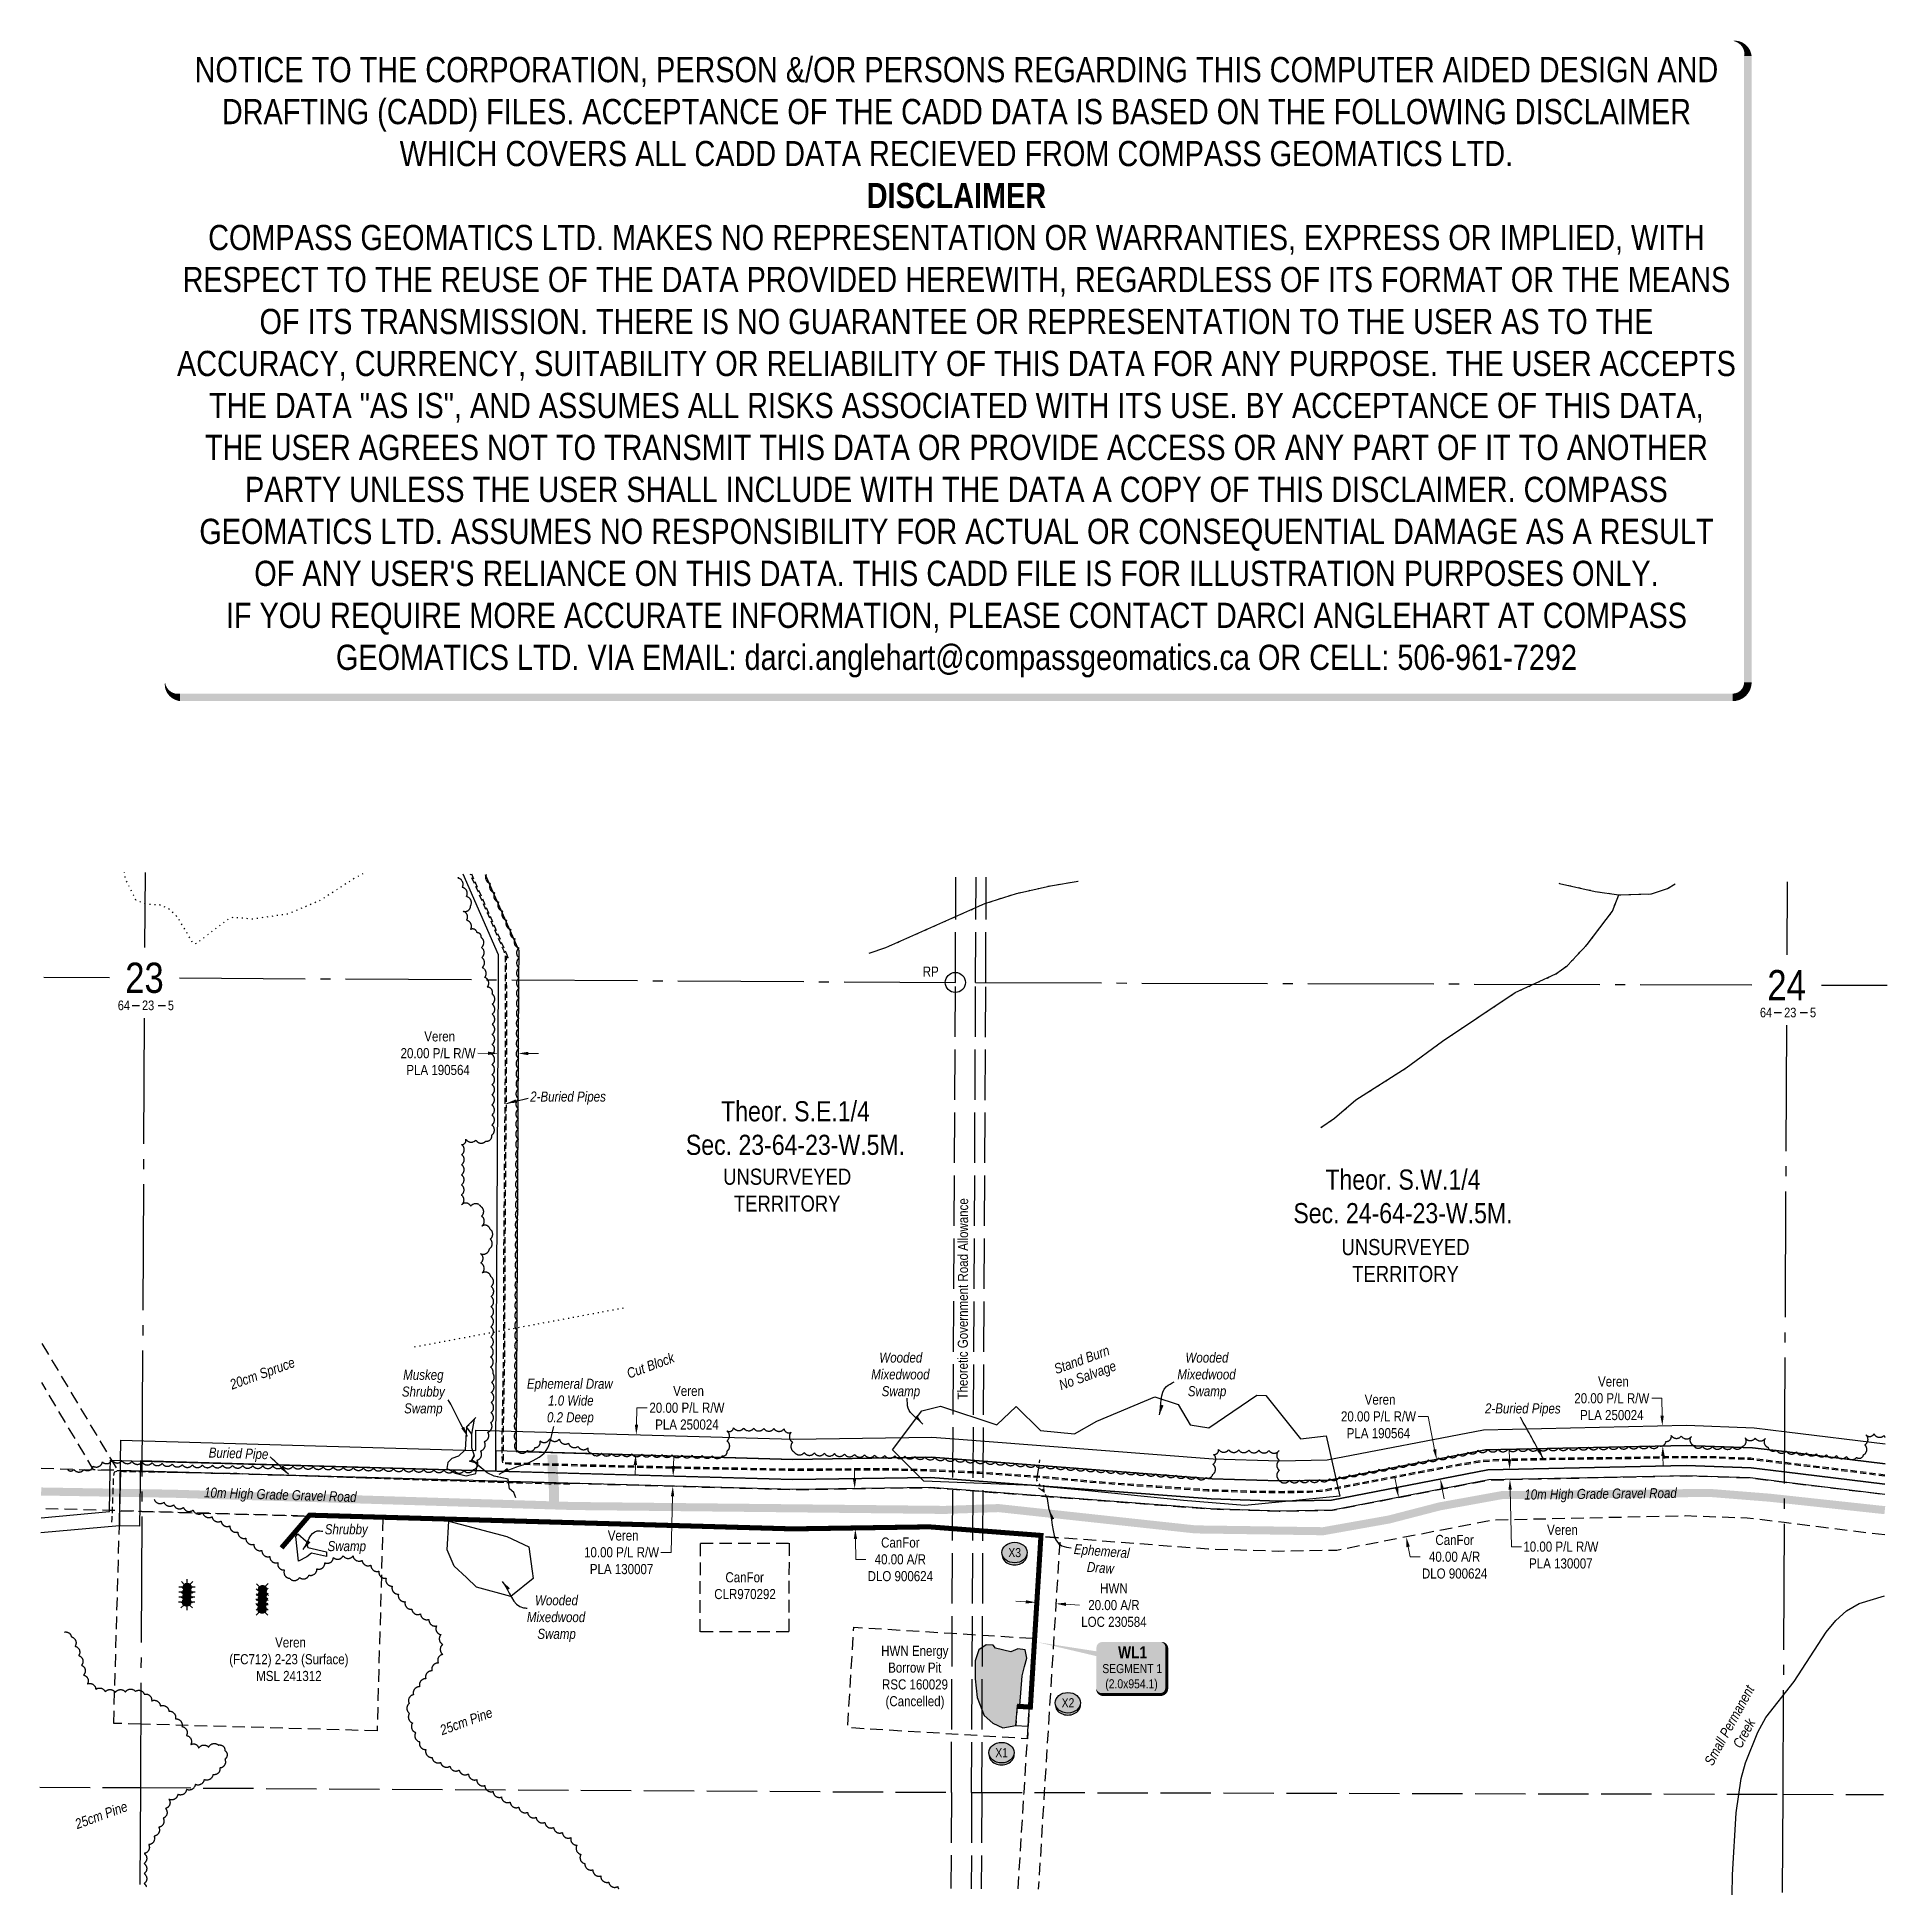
# Model space of a CAD drawing. Extents: x 476182 to 478020, y 6044133 to 6045978.
import ezdxf
from ezdxf.enums import TextEntityAlignment as Align

# ---------------------------------------------------------------- set-up
doc = ezdxf.new("R2010")
doc.units = 0
doc.header["$LTSCALE"] = 5
doc.header["$PDSIZE"] = 0.5
for name, pattern in [('0', [1, 1, 0]), ('foc-ACCESSROAD', [3.75, 2.5, -1.25]), ('foc-QUARTERLINE', [33, 25, -3, 2, -3]), ('foc-TOPO', [1, 0.2, -0.8]), ('foc-TOPO-ephemeral', [6.25, 3.125, -0.625, 0.625, -0.625, 0.625, -0.625]), ('foc-UNSURVEYED', [12.5, 10, -2.5]), ('foc-WHEELTRACKS', [2, 0.4, -1.6]), ('HIDDEN2', [4.7625, 3.175, -1.5875]), ('UG_PIPE', [1.875, 1.25, -0.625])]:
    doc.linetypes.add(name, pattern=pattern)
doc.layers.get('Defpoints').update_dxf_attribs({"color": 9})
for name, color, linetype in [('10', 1, 'Continuous'), ('35', 37, 'Continuous'), ('9', 3, 'Continuous'), ('AS-PIPE-UG', 44, 'UG_PIPE'), ('AS-PIPE-UG-T', 44, 'Continuous'), ('AS-ROADS', 254, 'Continuous'), ('C-AR', 13, 'foc-ACCESSROAD'), ('C-RW', 13, 'Continuous'), ('C-SYMBOL', 7, 'Continuous'), ('C-WS', 13, 'foc-ACCESSROAD'), ('C-WS-S', 8, 'Continuous'), ('CG-NOTES', 7, 'Continuous'), ('F-AR', 190, 'foc-ACCESSROAD'), ('F-WS', 190, 'foc-ACCESSROAD'), ('L-MON', 1, 'Continuous'), ('L-QSEC', 8, 'foc-QUARTERLINE'), ('L-ROAD-T', 7, 'Continuous'), ('L-SECLBL', 7, 'Continuous'), ('L-UNS-T', 3, 'Continuous'), ('L-USEC', 7, 'foc-UNSURVEYED'), ('P-CROSSINGS', 250, 'Continuous'), ('P-PROPOSED', 10, 'Continuous'), ('T-BUSH', 110, '0'), ('T-BUSH-T', 110, 'Continuous'), ('T-CREEK', 160, 'Continuous'), ('T-DRAW', 143, 'foc-TOPO-ephemeral'), ('T-EXISTING RTF', 220, 'HIDDEN2'), ('T-GENERAL', 48, 'foc-TOPO'), ('T-VEGETATION-CHANGE', 104, 'foc-TOPO'), ('T-WATER', 160, 'Continuous'), ('T-WATER-H', 133, 'Continuous'), ('T-WATER-P3', 160, 'foc-WHEELTRACKS'), ('T-WATER-T', 170, 'Continuous'), ('WETLAND', 143, 'Continuous'), ('WETLAND-T', 146, 'Continuous')]:
    doc.layers.add(name, color=color, linetype=linetype)
for name, color, linetype, lineweight in [('C-RW-T', 13, 'Continuous', 9), ('C-WS-T', 13, 'Continuous', 9), ('F-AR-T', 190, 'Continuous', 9), ('F-WS-T', 190, 'Continuous', 9), ('T-TEXT', 48, 'Continuous', 18)]:
    doc.layers.add(name, color=color, linetype=linetype, lineweight=lineweight)
doc.layers.add('DISCLAIMER', color=7, linetype='Continuous', plot=False)
doc.styles.add('175L', font='ARIALN.TTF', dxfattribs={"height": 20})
doc.styles.add('80', font='ARIALN.TTF', dxfattribs={"height": 10})
doc.styles.add('80CG', font='ARIALN.TTF', dxfattribs={"height": 10})
doc.styles.add('80L', font='ARIALN.TTF', dxfattribs={"height": 10})
doc.styles.add('80LS', font='ARIALNI.TTF', dxfattribs={"height": 10})
doc.styles.add('BOLD', font='ARIALNB.TTF')
doc.styles.add('Crossing', font='ARIALN.TTF', dxfattribs={"height": 10})
doc.styles.add('foc-LtypeFont', font='ARIALN.TTF', dxfattribs={"height": 7.35})
doc.styles.add('SIMPLEX', font='ARIALN.TTF')
doc.linetypes.add('foc-TOPO-flowdirection', pattern='A,20,[">",foc-LtypeFont,S=0.3,R=0,X=0,Y=-0.945],-1e-05', length=20.00001)
doc.linetypes.add('foc-TOPO-flowdirection-NOLINE', pattern='A,0,[">",foc-LtypeFont,S=0.3,R=0,X=0,Y=-0.945],-20,[">",foc-LtypeFont,S=0.3,R=0,X=0,Y=-0.945],0', length=20)
doc.dimstyles.new('Compass 5 000', dxfattribs={"dimscale": 5, "dimtxt": 9, "dimasz": 2, "dimexe": 0.2, "dimexo": 0.0625, "dimgap": 0.5, "dimtad": 0, "dimtih": 1, "dimtoh": 1, "dimzin": 0, "dimdsep": 46, "dimtxsty": '80CG', "dimcen": 0.1, "dimse1": 1, "dimse2": 1, "dimclrd": 256, "dimclrt": 256, "dimaunit": 1, "dimadec": 4, "dimazin": 0, "dimtfac": 0.06, "dimtofl": 0, "dimtmove": 0, "dimatfit": 1, "dimfxl": 0.2, "dimtolj": 1, "dimtzin": 0, "dimlwd": -1, "dimarcsym": 0})

msp = doc.modelspace()

# ---------------------------------------------------------------- texts
at = {"layer": 'AS-PIPE-UG-T', "char_height": 10, "attachment_point": 1, "style": '80LS'}
for insert in [(476671.286, 6044930.982), (477619.375, 6044621.403)]:
    msp.add_mtext_dynamic_manual_height_columns('2-Buried Pipes', width=94.27692, gutter_width=50, heights=[0], dxfattribs=dict(at, insert=insert))
at = {"layer": 'AS-PIPE-UG-T', "insert": (476351.906, 6044577.648), "char_height": 9.9947, "attachment_point": 1, "rotation": 358.368312, "style": '80L'}
msp.add_mtext_dynamic_manual_height_columns('\\pi0.29882;{\\fArial Narrow|b0|i1|c0|p34;Buried Pipe}', width=59.00459, gutter_width=49.947, heights=[0], dxfattribs=at)
at = {"layer": 'C-SYMBOL', "color": 3, "char_height": 19.98958, "width": 215.87192, "attachment_point": 2, "style": '175L'}
for s, insert in [('Theor. S.E.1/4 \\PSec. 23-64-23-W.5M.', (476934.705, 6044921.392)), ('Theor. S.W.1/4 \\PSec. 24-64-23-W.5M.', (477537.922, 6044853.566))]:
    msp.add_mtext(s, dxfattribs=dict(at, insert=insert))
at = {"layer": 'C-WS-T', "insert": (476431.661, 6044367.366), "char_height": 10, "width": 119.83588, "attachment_point": 5, "style": '80CG'}
msp.add_mtext('\\A1; Veren\\P(FC712) 2-23 (Surface)\\PMSL 241312', dxfattribs=at)
at = {"layer": 'F-WS-T', "attachment_point": 1, "style": '80L'}
for s, width, insert, char_height in [('\\pi11.431;CanFor\\P\\pi0.34332;CLR970292', 60.66617, (476853.691, 6044453.776), 10), ('\\pi20.816;HWN Energy\\P\\pi27.776;Borrow Pit\\P\\pi21.644;RSC 160029\\P\\pi25.145;(Cancelled)', 107.44223, (476998.959, 6044380.736), 9.99472)]:
    msp.add_mtext_dynamic_manual_height_columns(s, width=width, gutter_width=50, heights=[0], dxfattribs=dict(at, insert=insert, char_height=char_height))
at = {"layer": 'L-ROAD-T', "style": '80L'}
msp.add_text('Theoretic Government Road Allowance', height=9.99479, rotation=89.880962, dxfattribs=at).set_placement((477100.933, 6044725.143), align=Align.MIDDLE_CENTER)
at = {"layer": 'L-UNS-T', "char_height": 15.99166, "attachment_point": 5, "style": '80L'}
for insert in [(476926.467, 6044832.976), (477540.464, 6044763.105)]:
    msp.add_mtext_dynamic_manual_height_columns('UNSURVEYED TERRITORY', width=126.41375, gutter_width=47.5, heights=[0], dxfattribs=dict(at, insert=insert))
at = {"layer": 'T-BUSH-T', "char_height": 9.9947, "attachment_point": 1, "rotation": 20, "style": '80L'}
for s, width, insert in [('{\\fArial Narrow|b0|i1|c0|p34;20cm Spruce}', 67.23876, (476371.835, 6044644.361)), ('{\\fArial Narrow|b0|i1|c0|p34;25cm Pine}', 53.88322, (476580.577, 6044301.297)), ('{\\fArial Narrow|b0|i1|c0|p34;25cm Pine}', 53.88322, (476218.181, 6044208.091))]:
    msp.add_mtext_dynamic_manual_height_columns(s, width=width, gutter_width=49.947, heights=[0], dxfattribs=dict(at, insert=insert))
at = {"layer": 'T-GENERAL', "char_height": 9.9947, "attachment_point": 1, "style": '80L'}
for insert, rotation in [((476347.591, 6044538.072), 358.238709), ((477658.335, 6044535.859), 0.609759)]:
    msp.add_mtext_dynamic_manual_height_columns('{\\fArial Narrow|b0|i1|c0|p34;10m High Grade Gravel Road}', width=152.1271, gutter_width=49.947, heights=[0], dxfattribs=dict(at, insert=insert, rotation=rotation))
at = {"layer": 'T-TEXT', "char_height": 9.9947, "attachment_point": 2, "rotation": 20, "style": '80LS'}
for s, insert, width in [('Cut Block', (476789.04, 6044663.705), 49.70553), ('Stand Burn\\PNo Salvage', (477217.255, 6044669.556), 59.00487)]:
    msp.add_mtext(s, dxfattribs=dict(at, insert=insert, width=width))
at = {"layer": 'T-TEXT', "insert": (476565.177, 6044654.75), "char_height": 9.98948, "width": 42.06412, "attachment_point": 2, "style": '80LS'}
msp.add_mtext('Muskeg\\P{\\C146;Shrubby Swamp}', dxfattribs=at)
at = {"layer": 'T-WATER-T', "insert": (476667.663, 6044645.902), "char_height": 9.98946, "attachment_point": 1, "style": '80L'}
msp.add_mtext_dynamic_manual_height_columns('\\pi0.34866;{\\fArial Narrow|b0|i1|c0|p34;Ephemeral Draw\\P\\pi21.401;1.0 Wide\\P\\pi20.297;0.2 Deep}', width=85.98251, gutter_width=249.735, heights=[0], dxfattribs=at)
at = {"layer": 'T-WATER-T', "attachment_point": 1, "style": '80LS'}
for s, width, insert, char_height, rotation in [('\\pi0.32609;Ephemeral \\P\\pi14.585;Draw', 55.95057, (477211.33, 6044481.911), 9.99475, 355.611731), ('\\pi0.47876;Small Permanent \\P\\pi29.135;Creek', 88.36193, (477836.367, 6044265.216), 9.98947, 61.493959)]:
    msp.add_mtext_dynamic_manual_height_columns(s, width=width, gutter_width=50, heights=[0], dxfattribs=dict(at, insert=insert, char_height=char_height, rotation=rotation))
at = {"layer": 'WETLAND-T', "char_height": 10, "width": 58.59932, "attachment_point": 1, "style": '80L'}
for insert in [(477009.556, 6044671.875), (477313.566, 6044671.875)]:
    msp.add_mtext('\\pi8.4027;{\\fArial Narrow|b0|i1|c0|p34;Wooded \\P\\pi0.32626;Mixedwood\\P\\pi10.732;Swamp}', dxfattribs=dict(at, insert=insert))
at = {"layer": 'WETLAND-T', "char_height": 9.99989, "attachment_point": 1, "style": '80L'}
for s, insert in [('\\pi-0.95537;{\\fArial Narrow|b0|i1|c0|p34;Shrubby \\P\\pi1.7526;Swamp}', (476468.263, 6044501.402)), ('\\pi-0.5768;{\\fArial Narrow|b0|i1|c0|p34;Wooded \\P\\pi-8.6531;Mixedwood \\P\\pi1.7526;Swamp}', (476676.64, 6044430.939))]:
    msp.add_mtext_dynamic_manual_height_columns(s, width=40.63992, gutter_width=49.947, heights=[0], dxfattribs=dict(at, insert=insert))

# ---------------------------------------------------------------- blocks, each defined once
blk = doc.blocks.new('RP')
at = {"layer": '35', "color": 3}
blk.add_circle((0, 0), 10, dxfattribs=at)
at = {"layer": '35', "color": 3, "style": '80'}
blk.add_attdef('RP_001', (-32.4, 5.8), '', height=10, dxfattribs=at)
blk = doc.blocks.new('L-SECLBL')
at = {"layer": '9', "color": 7}
for p, q in [((-5.1, -27.8), (-12.3, -27.8)), ((20.7, -27.8), (13.5, -27.8))]:
    blk.add_line(p, q, dxfattribs=at)
at = {"layer": '10', "color": 2, "style": 'SIMPLEX'}
blk.add_attdef('SEC', text='', height=30, dxfattribs=at).set_placement((0, 0), align=Align.MIDDLE)
at = {"layer": '10', "color": 5, "style": '80L'}
blk.add_attdef('TWP', text='', height=9.5, dxfattribs=at).set_placement((-14.4, -27.4), align=Align.MIDDLE_RIGHT)
blk.add_attdef('RGE', text='', height=9.5, dxfattribs=at).set_placement((3.6, -27.4), align=Align.MIDDLE_CENTER)
blk.add_attdef('MER', text='', height=9.5, dxfattribs=at).set_placement((23.2, -27.4), align=Align.MIDDLE_LEFT)
blk = doc.blocks.new('*D33')
at = {"layer": 'C-RW-T', "transparency": 16777216}
for p, q in [((477563.1, 6044608.4), (477553.1, 6044608.4)), ((477569.4, 6044575.7), (477563.1, 6044608.4)), ((477577, 6044536.4), (477578.9, 6044526.6))]:
    blk.add_line(p, q, dxfattribs=at)
for points in [[(477571.1, 6044576), (477567.8, 6044575.4), (477571.3, 6044565.9)], [(477578.7, 6044536.7), (477575.4, 6044536.1), (477575.1, 6044546.2)]]:
    blk.add_solid(points, dxfattribs=at)
at = {"layer": 'Defpoints', "color": 0, "transparency": 16777216}
for p in [(477506.6, 6044553.4), (477510.4, 6044533.7), (477575.1, 6044546.2)]:
    blk.add_point(p, dxfattribs=at)
at = {"layer": 'C-RW-T', "transparency": 16777216, "insert": (477513.6, 6044608.4), "char_height": 10, "attachment_point": 5, "style": '80CG'}
blk.add_mtext('\\A1; Veren\\P20.00 P/L R/W\\PPLA 190564', dxfattribs=at)
blk = doc.blocks.new('*D34')
at = {"layer": 'C-RW-T', "transparency": 16777216}
for p, q in [((477643.7, 6044565.8), (477643.5, 6044575.8)), ((477644.3, 6044535.8), (477645.6, 6044479.1)), ((477645.6, 6044479.1), (477655.6, 6044479.1))]:
    blk.add_line(p, q, dxfattribs=at)
for points in [[(477645.3, 6044565.8), (477642, 6044565.7), (477643.9, 6044555.8)], [(477646, 6044535.8), (477642.7, 6044535.8), (477644.1, 6044545.8)]]:
    blk.add_solid(points, dxfattribs=at)
at = {"layer": 'Defpoints', "color": 0, "transparency": 16777216}
for p in [(477658.6, 6044556.1), (477644.1, 6044545.8), (477658.8, 6044546.1)]:
    blk.add_point(p, dxfattribs=at)
at = {"layer": 'C-RW-T', "transparency": 16777216, "insert": (477694.7, 6044479.1), "char_height": 10, "attachment_point": 5, "style": '80CG'}
blk.add_mtext('\\A1; Veren\\P10.00 P/L R/W\\PPLA 130007', dxfattribs=at)
blk = doc.blocks.new('*D35')
at = {"layer": 'C-RW-T', "transparency": 16777216}
for p, q in [((476813.5, 6044559.2), (476813.8, 6044569.2)), ((476812.6, 6044529.2), (476811.1, 6044473.5)), ((476811.1, 6044473.5), (476801.1, 6044473.5))]:
    blk.add_line(p, q, dxfattribs=at)
for points in [[(476811.8, 6044559.2), (476815.2, 6044559.1), (476813.2, 6044549.2)], [(476811, 6044529.2), (476814.3, 6044529.1), (476812.9, 6044539.2)]]:
    blk.add_solid(points, dxfattribs=at)
at = {"layer": 'Defpoints', "color": 0, "transparency": 16777216}
for p in [(476767.2, 6044550.5), (476766.9, 6044540.5), (476812.9, 6044539.2)]:
    blk.add_point(p, dxfattribs=at)
at = {"layer": 'C-RW-T', "transparency": 16777216, "insert": (476762, 6044473.5), "char_height": 10, "attachment_point": 5, "style": '80CG'}
blk.add_mtext('\\A1; Veren\\P10.00 P/L R/W\\PPLA 130007', dxfattribs=at)
blk = doc.blocks.new('*D36')
at = {"layer": 'C-RW-T', "transparency": 16777216}
for p, q in [((476776.8, 6044600.2), (476777.3, 6044617)), ((476777.3, 6044617), (476787.3, 6044617)), ((476775.7, 6044560.2), (476775.4, 6044550.2))]:
    blk.add_line(p, q, dxfattribs=at)
for points in [[(476775.2, 6044600.3), (476778.5, 6044600.2), (476776.6, 6044590.2)], [(476774, 6044560.3), (476777.4, 6044560.2), (476776, 6044570.2)]]:
    blk.add_solid(points, dxfattribs=at)
at = {"layer": 'Defpoints', "color": 0, "transparency": 16777216}
for p in [(476776.6, 6044590.2), (476777.1, 6044590.2), (476776.6, 6044570.2)]:
    blk.add_point(p, dxfattribs=at)
at = {"layer": 'C-RW-T', "transparency": 16777216, "insert": (476826.9, 6044617), "char_height": 10, "attachment_point": 5, "style": '80CG'}
blk.add_mtext('\\A1; Veren\\P20.00 P/L R/W\\PPLA 250024', dxfattribs=at)
blk = doc.blocks.new('*D37')
at = {"layer": 'C-RW-T', "transparency": 16777216}
for p, q in [((476629.4, 6044968.9), (476619.4, 6044969)), ((476669.4, 6044968.7), (476679.4, 6044968.7))]:
    blk.add_line(p, q, dxfattribs=at)
for points in [[(476629.4, 6044970.6), (476629.4, 6044967.3), (476639.4, 6044968.9)], [(476669.4, 6044970.4), (476669.3, 6044967.1), (476659.4, 6044968.8)]]:
    blk.add_solid(points, dxfattribs=at)
at = {"layer": 'Defpoints', "color": 0, "transparency": 16777216}
for p in [(476639.4, 6044968.9), (476639.4, 6044968.8), (476659.4, 6044968.7)]:
    blk.add_point(p, dxfattribs=at)
at = {"layer": 'C-RW-T', "transparency": 16777216, "insert": (476579.8, 6044969), "char_height": 10, "attachment_point": 5, "style": '80CG'}
blk.add_mtext('\\A1; Veren\\P20.00 P/L R/W\\PPLA 190564', dxfattribs=at)
blk = doc.blocks.new('*D38')
at = {"layer": 'Defpoints', "color": 0, "transparency": 16777216}
for p in [(477173.3, 6044423.4), (477193.3, 6044422.5), (477193.3, 6044422.1)]:
    blk.add_point(p, dxfattribs=at)
at = {"layer": 'F-AR-T', "transparency": 16777216}
for p, q in [((477163.4, 6044424.4), (477153.4, 6044425)), ((477203.3, 6044421.9), (477216.6, 6044421.1))]:
    blk.add_line(p, q, dxfattribs=at)
for points in [[(477163.5, 6044426), (477163.3, 6044422.7), (477173.4, 6044423.8)], [(477203.4, 6044423.6), (477203.2, 6044420.3), (477193.3, 6044422.5)]]:
    blk.add_solid(points, dxfattribs=at)
at = {"layer": 'F-AR-T', "transparency": 16777216, "insert": (477250.9, 6044421.1), "char_height": 10, "attachment_point": 5, "style": '80CG'}
blk.add_mtext('\\A1;HWN\\P20.00 A/R\\PLOC 230584', dxfattribs=at)
blk = doc.blocks.new('*D39')
at = {"layer": 'Defpoints', "color": 0, "transparency": 16777216}
for p in [(477533.7, 6044528.1), (477541.2, 6044488.8), (477541.3, 6044488.8)]:
    blk.add_point(p, dxfattribs=at)
at = {"layer": 'F-AR-T', "transparency": 16777216}
for p, q in [((477531.7, 6044537.9), (477529.8, 6044547.7)), ((477543.1, 6044479), (477545, 6044469.1)), ((477545, 6044469.1), (477555, 6044469.1))]:
    blk.add_line(p, q, dxfattribs=at)
for points in [[(477533.3, 6044538.2), (477530.1, 6044537.5), (477533.6, 6044528)], [(477544.7, 6044479.3), (477541.4, 6044478.6), (477541.2, 6044488.8)]]:
    blk.add_solid(points, dxfattribs=at)
at = {"layer": 'F-AR-T', "transparency": 16777216, "insert": (477589.2, 6044469.1), "char_height": 10, "attachment_point": 5, "style": '80CG'}
blk.add_mtext('\\A1;CanFor\\P40.00 A/R\\PDLO 900624', dxfattribs=at)
blk = doc.blocks.new('GAS')
h = blk.add_hatch(color=255)
h.dxf.hatch_style = 1
edge = h.paths.add_edge_path()
edge.add_arc((0, 0), 0.9, 0, 360)
for p, q in [((-0.81, 0), (-1.62, 0)), ((-0.57, 0.57), (-1.14, 1.14)), ((0, 0.81), (0, 1.62)), ((0.57, 0.57), (1.14, 1.14)), ((1.62, 0), (0.81, 0)), ((-0.57, -0.57), (-1.14, -1.14)), ((0, -0.81), (0, -1.62)), ((1.14, -1.14), (0.57, -0.57))]:
    blk.add_line(p, q)
blk.add_circle((0, 0), 0.8)
blk = doc.blocks.new('WC')
at = {"layer": 'L-MON'}
h = blk.add_hatch(color=255, dxfattribs=at)
h.dxf.hatch_style = 1
edge = h.paths.add_edge_path()
edge.add_arc((0, 0), 0.9, 0, 360)
at = {"layer": 'L-MON', "color": 240, "flags": 128}
for points in [[(-0.62, 0.5), (-1.23, 1.12)], [(0.52, 0.61), (1.13, 1.21)], [(-1.18, -1.18), (-0.56, -0.57)], [(1.16, -1.18), (0.56, -0.57)]]:
    blk.add_lwpolyline(points, dxfattribs=at)
at = {"layer": 'L-MON', "color": 240}
for radius in [0.8, 0.373]:
    blk.add_circle((0, 0), radius, dxfattribs=at)
blk = doc.blocks.new('*D40')
at = {"layer": 'Defpoints', "color": 0, "transparency": 16777216}
for p in [(476988.3, 6044536.6), (476988.9, 6044496.6), (476994.1, 6044496.7)]:
    blk.add_point(p, dxfattribs=at)
at = {"layer": 'F-AR-T', "transparency": 16777216}
for p, q in [((476993.3, 6044546.7), (476993.2, 6044556.7)), ((476994.2, 6044486.7), (476994.5, 6044466.5)), ((476994.5, 6044466.5), (477004.5, 6044466.5))]:
    blk.add_line(p, q, dxfattribs=at)
for points in [[(476995, 6044546.7), (476991.7, 6044546.7), (476993.5, 6044536.7)], [(476995.9, 6044486.7), (476992.6, 6044486.7), (476994.1, 6044496.7)]]:
    blk.add_solid(points, dxfattribs=at)
at = {"layer": 'F-AR-T', "transparency": 16777216, "insert": (477038.8, 6044466.5), "char_height": 10, "attachment_point": 5, "style": '80CG'}
blk.add_mtext('\\A1;CanFor\\P40.00 A/R\\PDLO 900624', dxfattribs=at)
blk = doc.blocks.new('*D41')
at = {"layer": 'C-RW-T', "transparency": 16777216}
for p, q in [((477794.9, 6044626.4), (477784.9, 6044626.4)), ((477795.2, 6044609.1), (477794.9, 6044626.4)), ((477796.1, 6044569.1), (477796.3, 6044559.1))]:
    blk.add_line(p, q, dxfattribs=at)
for points in [[(477796.9, 6044609.1), (477793.6, 6044609.1), (477795.5, 6044599.1)], [(477797.8, 6044569.1), (477794.4, 6044569.1), (477795.9, 6044579.1)]]:
    blk.add_solid(points, dxfattribs=at)
at = {"layer": 'Defpoints', "color": 0, "transparency": 16777216}
for p in [(477777.4, 6044598.7), (477795.5, 6044599.1), (477777.8, 6044578.7)]:
    blk.add_point(p, dxfattribs=at)
at = {"layer": 'C-RW-T', "transparency": 16777216, "insert": (477745.3, 6044626.4), "char_height": 10, "attachment_point": 5, "style": '80CG'}
blk.add_mtext('\\A1; Veren\\P20.00 P/L R/W\\PPLA 250024', dxfattribs=at)
blk = doc.blocks.new('xing2')
h = blk.add_hatch(color=50)
h.dxf.hatch_style = 1
edge = h.paths.add_edge_path()
edge.add_ellipse((0, 0), major_axis=(-12.5, 0), ratio=0.816297, start_angle=0, end_angle=360)
h = blk.add_hatch(color=250)
h.dxf.hatch_style = 1
edge = h.paths.add_edge_path()
edge.add_ellipse((0, -2), major_axis=(-12.5, 0), ratio=0.816297, start_angle=0, end_angle=180)
edge.add_line((12.5, -2), (12.5, 0))
edge.add_ellipse((0, 0), major_axis=(-12.5, 0), ratio=0.816297, start_angle=0, end_angle=180, ccw=False)
edge.add_line((-12.5, 0), (-12.5, -2))
at = {"color": 250}
blk.add_ellipse((0, 0), major_axis=(-12.5, 0), ratio=0.816297, dxfattribs=at)
blk.add_ellipse((0, -2), major_axis=(-12.5, 0), ratio=0.816297, start_param=0, end_param=3.141593, dxfattribs=at)
at = {"color": 250, "style": 'Crossing'}
blk.add_attdef('CROSSING', text='', height=9, dxfattribs=at).set_placement((0.1, 0), align=Align.MIDDLE_CENTER)
at = {"color": 250, "style": 'Crossing', "flags": 1}
for tag, p in [('OWNER', (0.1, -12.5)), ('DESCRIPTION', (0.1, -25.8)), ('LOCATION', (0.1, -39.3)), ('DWG_REF', (0.1, -52.8))]:
    blk.add_attdef(tag, text='', height=9, dxfattribs=at).set_placement(p, align=Align.MIDDLE_CENTER)
blk = doc.blocks.new('*U43')
h = blk.add_hatch(color=254)
edge = h.paths.add_edge_path()
edge.add_line((-29, -33.7), (29, -33.7))
edge.add_arc((29, -27.7), 6, 270, 360)
edge.add_line((35, -27.7), (35, 12.5))
edge.add_arc((29, 12.5), 6, 0, 90)
edge.add_line((29, 18.5), (-29, 18.5))
edge.add_arc((-29, 12.5), 6, 90, 180)
edge.add_line((-35, 12.5), (-35, -27.7))
edge.add_arc((-29, -27.7), 6, 180, 270)
at = {"color": 1, "true_color": 0xff1414, "flags": 128}
blk.add_lwpolyline([(-94.3, 18.4, 0, 7.5, 0), (0, 0, 0, 0, 0)], format="xyseb", dxfattribs=at)
blk.add_lwpolyline([(-29, -33.7, 3, 3, 0), (29, -33.7, 3, 3, 0.414214), (35, -27.7, 3, 3, 0), (35, 12.5, 3, 0, 0.414214), (29, 18.5, 0, 0, 0), (-29, 18.5, 0, 0, 0.414214), (-35, 12.5, 0, 0, 0), (-35, -27.7, 0, 3, 0.414214)], format="xyseb", close=True, dxfattribs=at)
at = {"color": 1, "true_color": 0xff1414}
for tag, p, height, style in [('TEMP_AREA_W1_001', (-9.2, 2.2), 12, 'BOLD'), ('ENTER_TEXT_001', (-30.7, -12.5), 9, '80')]:
    blk.add_attdef(tag, p, '', height=height, dxfattribs=dict(at, style=style))
blk = doc.blocks.new('Disclaimer_Legal')
at = {"layer": 'DISCLAIMER', "color": 254, "flags": 128}
blk.add_lwpolyline([(-3612.9, -1104.6, 37.5, 37.5, 0), (4096.1, -1104.6, 37.5, 37.5, 0.414214), (4171.1, -1029.6, 37.5, 37.5, 0), (4171.1, 2078.7, 37.5, 0, 0.414214), (4096.1, 2153.7, 0, 0, 0), (-3612.9, 2153.7, 0, 0, 0.414214), (-3687.9, 2078.7, 0, 0, 0), (-3687.9, -1029.6, 0, 37.5, 0.414214)], format="xyseb", close=True, dxfattribs=at)
at = {"layer": 'DISCLAIMER', "color": 254, "insert": (241.6, 533.9), "char_height": 125, "width": 7717.568, "attachment_point": 5, "style": '80'}
blk.add_mtext('NOTICE TO THE CORPORATION, PERSON &/OR PERSONS REGARDING THIS COMPUTER AIDED DESIGN AND DRAFTING (CADD) FILES. ACCEPTANCE OF THE CADD DATA IS BASED ON THE FOLLOWING DISCLAIMER WHICH COVERS ALL CADD DATA RECIEVED FROM COMPASS GEOMATICS LTD.\\P{\\fArial Narrow|b1|i0|c0|p34;DISCLAIMER}\\PCOMPASS GEOMATICS LTD. MAKES NO REPRESENTATION OR WARRANTIES, EXPRESS OR IMPLIED, WITH RESPECT TO THE REUSE OF THE DATA PROVIDED HEREWITH, REGARDLESS OF ITS FORMAT OR THE MEANS OF ITS TRANSMISSION. THERE IS NO GUARANTEE OR REPRESENTATION TO THE USER AS TO THE ACCURACY, CURRENCY, SUITABILITY OR RELIABILITY OF THIS DATA FOR ANY PURPOSE. THE USER ACCEPTS THE DATA "AS IS", AND ASSUMES ALL RISKS ASSOCIATED WITH ITS USE. BY ACCEPTANCE OF THIS DATA, THE USER AGREES NOT TO TRANSMIT THIS DATA OR PROVIDE ACCESS OR ANY PART OF IT TO ANOTHER PARTY UNLESS THE USER SHALL INCLUDE WITH THE DATA A COPY OF THIS DISCLAIMER. COMPASS GEOMATICS LTD. ASSUMES NO RESPONSIBILITY FOR ACTUAL OR CONSEQUENTIAL DAMAGE AS A RESULT OF ANY USER\'S RELIANCE ON THIS DATA. THIS CADD FILE IS FOR ILLUSTRATION PURPOSES ONLY.\\PIF YOU REQUIRE MORE ACCURATE INFORMATION, PLEASE CONTACT DARCI ANGLEHART AT COMPASS GEOMATICS LTD. VIA EMAIL: darci.anglehart@compassgeomatics.ca OR CELL: 506-961-7292', dxfattribs=at)

# ---------------------------------------------------------------- dimensions: what is measured, and where the dimension line sits
at = {"layer": 'C-RW-T'}
dim = msp.add_aligned_dim(p1=(476659.354, 6044968.698), p2=(476639.365, 6044968.808), distance=-0.087, text=' Veren\\P20.00 P/L R/W\\PPLA 190564', dimstyle='Compass 5 000', dxfattribs=at)
dim.commit()
dim.dimension.update_dxf_attribs({"geometry": '*D37', "text_midpoint": (476579.826, 6044969.004)})
at = {"layer": 'C-RW-T', "color": 6}
dim = msp.add_linear_dim(base=(477795.453, 6044599.091), p1=(477777.811, 6044578.711), p2=(477777.375, 6044598.696), angle=91.249629, text=' Veren\\P20.00 P/L R/W\\PPLA 250024', dimstyle='Compass 5 000', dxfattribs=at)
dim.commit()
dim.dimension.update_dxf_attribs({"geometry": '*D41', "text_midpoint": (477745.317, 6044626.436), "dimtype": 161})
at = {"layer": 'C-RW-T'}
for base, p1, p2, angle, text, picture, middle in [((476776.563, 6044590.212), (476776.56, 6044570.214), (476777.129, 6044590.196), 88.36936, ' Veren\\P20.00 P/L R/W\\PPLA 250024', '*D36', (476826.864, 6044616.971)), ((477575.135, 6044546.238), (477506.602, 6044553.382), (477510.393, 6044533.742), 280.92431, ' Veren\\P20.00 P/L R/W\\PPLA 190564', '*D33', (477513.602, 6044608.374)), ((476812.933, 6044539.158), (476767.188, 6044550.466), (476766.904, 6044540.466), 268.372661, ' Veren\\P10.00 P/L R/W\\PPLA 130007', '*D35', (476761.981, 6044473.479)), ((477644.115, 6044545.785), (477658.615, 6044556.103), (477658.833, 6044546.106), 271.249668, ' Veren\\P10.00 P/L R/W\\PPLA 130007', '*D34', (477694.656, 6044479.077))]:
    dim = msp.add_linear_dim(base=base, p1=p1, p2=p2, angle=angle, text=text, dimstyle='Compass 5 000', dxfattribs=at)
    dim.commit()
    dim.dimension.update_dxf_attribs({"geometry": picture, "text_midpoint": middle, "dimtype": 161})
at = {"layer": 'F-AR-T', "color": 6}
dim = msp.add_linear_dim(base=(476994.093, 6044496.722), p1=(476988.296, 6044536.619), p2=(476988.896, 6044496.644), angle=270.859814, text='CanFor\\P40.00 A/R\\PDLO 900624', dimstyle='Compass 5 000', dxfattribs=at)
dim.commit()
dim.dimension.update_dxf_attribs({"geometry": '*D40', "text_midpoint": (477038.817, 6044466.5), "dimtype": 161})
at = {"layer": 'F-AR-T'}
dim = msp.add_aligned_dim(p1=(477533.684, 6044528.053), p2=(477541.261, 6044488.797), distance=-0.099, text='CanFor\\P40.00 A/R\\PDLO 900624', dimstyle='Compass 5 000', dxfattribs=at)
dim.commit()
dim.dimension.update_dxf_attribs({"geometry": '*D39', "text_midpoint": (477589.224, 6044469.14)})
dim = msp.add_linear_dim(base=(477193.318, 6044422.531), p1=(477173.343, 6044423.354), p2=(477193.293, 6044422.123), angle=356.469527, text='HWN\\P20.00 A/R\\PLOC 230584', dimstyle='Compass 5 000', dxfattribs=at)
dim.commit()
dim.dimension.update_dxf_attribs({"geometry": '*D38', "text_midpoint": (477250.922, 6044421.092), "dimtype": 161})

# ---------------------------------------------------------------- hatches: boundary and pattern name
at = {"layer": 'T-WATER-H'}
h = msp.add_hatch(color=256, dxfattribs=at)
h.dxf.hatch_style = 1
h.paths.add_polyline_path([(477124.174, 6044381.716), (477116.615, 6044376.644), (477113.066, 6044365.906), (477112.978, 6044347.892), (477115.041, 6044329.33), (477122.219, 6044311.55), (477130.523, 6044303.982), (477140.456, 6044299.363), (477153.651, 6044301.718), (477155.05, 6044321.363), (477157.613, 6044321.501), (477159.809, 6044350.892), (477162.274, 6044360.021), (477164.467, 6044368.346), (477162.624, 6044376.689), (477155.634, 6044377.799), (477148.625, 6044374.875), (477133.306, 6044378.445), (477130.899, 6044381.414)])

# ---------------------------------------------------------------- linework, layer by layer
at = {"layer": 'AS-PIPE-UG', "flags": 128}
for points in [[(478016.58, 6044549.058), (478001.444, 6044551.027), (477951.182, 6044557.283), (477895.954, 6044563.981), (477883.133, 6044565.65), (477843.917, 6044567.178), (477823.458, 6044567.228), (477798.177, 6044567.163), (477760.467, 6044566.383), (477702.555, 6044565.774), (477634.499, 6044564.415), (477616.543, 6044563.4), (477589.81, 6044558.948), (477539.236, 6044549.336), (477460.98, 6044534.353), (477444.67, 6044532.8), (477416.326, 6044532.54), (477386.919, 6044532.898), (477344.072, 6044534.314), (477293.371, 6044537.902), (477234.519, 6044542.297), (477177.289, 6044547.648), (477117.514, 6044551.792), (477065.731, 6044554.296), (477022.365, 6044555.171), (476926.201, 6044554.761), (476869.249, 6044555.88), (476803.627, 6044557.149), (476753.035, 6044558.251), (476693.267, 6044559.861), (476650.015, 6044560.956), (476644.359, 6044561.391), (476643.684, 6044564.64), (476643.696, 6044564.648), (476643.446, 6044569.815), (476643.467, 6044576.451), (476643.662, 6044600.722), (476644.966, 6044674.886), (476645.121, 6044762.88), (476646.836, 6044974.22), (476646.633, 6045065.872), (476645.278, 6045070.371), (476645.286, 6045070.361), (476629.16, 6045107.605), (476611.894, 6045146.653)], [(478016.586, 6044550.267), (478001.595, 6044552.217), (477951.328, 6044558.474), (477896.103, 6044565.171), (477883.234, 6044566.847), (477843.942, 6044568.378), (477823.458, 6044568.428), (477798.163, 6044568.363), (477760.448, 6044567.583), (477702.537, 6044566.973), (477634.454, 6044565.614), (477616.41, 6044564.595), (477589.599, 6044560.129), (477539.012, 6044550.515), (477460.81, 6044535.542), (477444.607, 6044534), (477416.328, 6044533.74), (477386.946, 6044534.098), (477344.134, 6044535.513), (477293.458, 6044539.099), (477234.619, 6044543.493), (477177.386, 6044548.844), (477117.585, 6044552.99), (477065.772, 6044555.495), (477022.375, 6044556.371), (476926.21, 6044555.961), (476869.272, 6044557.08), (476803.652, 6044558.349), (476753.064, 6044559.45), (476693.298, 6044561.061), (476650.076, 6044562.155), (476645.35, 6044562.519), (476644.894, 6044564.714), (476644.646, 6044569.842), (476644.667, 6044576.444), (476644.861, 6044600.707), (476646.166, 6044674.874), (476646.321, 6044762.874), (476648.036, 6044974.216), (476647.834, 6045065.255), (476649.95, 6045062.611), (476630.259, 6045108.086), (476613.21, 6045146.646)], [(476710.694, 6044541.22), (476700.736, 6044541.355), (476689.638, 6044541.328), (476575.792, 6044544.873), (476447.53, 6044549.3), (476379.869, 6044551.633), (476324.729, 6044552.605), (476267.385, 6044553.515), (476261.826, 6044553.913), (476258.018, 6044553.218), (476257.158, 6044547.886), (476256.938, 6044535.067), (476256.52, 6044525.184), (476256.136, 6044516.115), (476255.988, 6044511.945), (476255.958, 6044506.952), (476255.568, 6044503.403)]]:
    msp.add_lwpolyline(points, dxfattribs=at)
at = {"layer": 'AS-ROADS', "flags": 128}
for points, const_width in [([(476693.342, 6044570.518), (476693.746, 6044554.037), (476694.799, 6044536.711), (476694.812, 6044518.66)], 9.995), ([(478016.42, 6044515.371), (477901.992, 6044527.754), (477842.421, 6044532.507), (477636.194, 6044530.312), (477574.321, 6044519.108), (477524.106, 6044506.111), (477458.646, 6044494.459), (477331.747, 6044496.274), (477136.33, 6044517.428), (477082.748, 6044515.628), (476713.652, 6044519.503), (476316.741, 6044531.708), (476185.667, 6044533.91)], 7.996)]:
    msp.add_lwpolyline(points, dxfattribs=dict(at, const_width=const_width))
at = {"layer": 'C-RW'}
for points in [[(478016.542, 6044541.072), (477916.599, 6044553.312), (477883.604, 6044557.353), (477819.072, 6044559.604), (477622.126, 6044555.307), (477466.918, 6044525.351), (477414.902, 6044524.461), (477347.355, 6044526.553), (477121.189, 6044543.832), (477091.04, 6044546.136), (477068.881, 6044547.829), (476932.085, 6044545.776), (476637.097, 6044554.166), (476637.206, 6044574.181), (476639.765, 6045041.875), (476639.901, 6045066.85), (476604.564, 6045146.695)], [(476626.514, 6045146.57), (476659.914, 6045071.098), (476659.753, 6045041.759), (476657.193, 6044573.612), (476932.219, 6044565.783), (477069.494, 6044567.843), (477091.138, 6044566.189), (477121.287, 6044563.885), (477348.427, 6044546.531), (477415.041, 6044544.468), (477464.836, 6044545.32), (477619.997, 6044575.269), (477819.202, 6044579.614), (477885.172, 6044577.313), (477916.694, 6044573.453), (478016.637, 6044561.213)], [(478016.637, 6044561.213), (477916.694, 6044573.453), (477885.172, 6044577.313), (477819.202, 6044579.614), (477619.997, 6044575.269), (477464.836, 6044545.32), (477415.041, 6044544.468), (477348.427, 6044546.531), (477121.287, 6044563.885), (477091.138, 6044566.189), (477069.494, 6044567.843), (476932.219, 6044565.783), (476637.206, 6044574.181), (476637.097, 6044554.166), (476284.445, 6044564.212), (476283.319, 6044499.561), (476263.333, 6044499.909), (476264.81, 6044584.769), (476617.219, 6044574.73), (476617.329, 6044594.745), (476932.354, 6044585.777), (477070.106, 6044587.844), (477092.661, 6044586.12), (477122.81, 6044583.817), (477349.499, 6044566.497), (477415.179, 6044564.463), (477462.755, 6044565.278), (477617.87, 6044595.217), (477819.333, 6044599.611), (477886.738, 6044597.26), (477919.124, 6044593.294), (478016.733, 6044581.34)], [(478016.494, 6044531.003), (477916.551, 6044543.243), (477882.821, 6044547.375), (477819.006, 6044549.6), (477623.19, 6044545.329), (477467.959, 6044515.367), (477414.833, 6044514.458), (477346.82, 6044516.564), (477121.14, 6044533.807), (477090.991, 6044536.11), (477068.574, 6044537.823), (476932.029, 6044535.774), (476285.771, 6044554.135), (476264.299, 6044554.745), (476263.594, 6044514.758), (476263.333, 6044499.909), (476185.457, 6044492.795)], [(476185.534, 6044507.873), (476253.581, 6044514.107), (476254.289, 6044554.283), (476254.48, 6044565.065), (476255.362, 6044565.04), (476285.822, 6044564.173), (476932.085, 6044545.776), (477068.881, 6044547.829), (477091.04, 6044546.136), (477121.189, 6044543.832), (477347.355, 6044526.553), (477414.902, 6044524.461), (477466.918, 6044525.351), (477622.126, 6044555.307), (477819.072, 6044559.604), (477883.604, 6044557.353), (477916.599, 6044553.312), (478016.542, 6044541.072)]]:
    msp.add_lwpolyline(points, dxfattribs=at)
at = {"layer": 'C-WS'}
msp.add_lwpolyline([(476525.094, 6044507.334), (476519.215, 6044296.259), (476284.493, 6044302.928), (476257.757, 6044303.688), (476263.332, 6044499.909), (476263.594, 6044514.765), (476285.568, 6044514.147), (476525.094, 6044507.334)], close=True, dxfattribs=at)
at = {"layer": 'F-AR', "flags": 128}
for points in [[(476186.414, 6044680.719), (476255.362, 6044565.04), (476261.439, 6044554.837), (476254.302, 6044555.036), (476237.789, 6044555.498), (476186.216, 6044641.958)], [(476185.784, 6044556.975), (476237.789, 6044555.497), (476254.302, 6044555.031), (476261.439, 6044554.83), (476264.299, 6044554.745), (476285.771, 6044554.135), (476932.029, 6044535.774), (477068.574, 6044537.823), (477090.991, 6044536.11), (477121.14, 6044533.807), (477346.82, 6044516.564), (477414.833, 6044514.458), (477467.959, 6044515.367), (477623.19, 6044545.329), (477819.006, 6044549.6), (477882.821, 6044547.375), (477916.551, 6044543.243), (478016.494, 6044531.003)], [(478016.303, 6044490.749), (477916.36, 6044502.989), (477879.686, 6044507.481), (477818.736, 6044509.606), (477627.445, 6044505.431), (477472.128, 6044475.453), (477414.554, 6044474.469), (477344.675, 6044476.632), (477197.349, 6044487.875), (477177.416, 6044489.398), (477120.943, 6044493.726), (477090.794, 6044496.03), (477067.347, 6044497.821), (476931.804, 6044495.787), (476285.568, 6044514.147), (476263.594, 6044514.766), (476253.598, 6044515.055), (476185.581, 6044516.988)], [(477155.823, 6044139.377), (477161.729, 6044235.057), (477165.023, 6044288.44), (477171.175, 6044388.198), (477177.415, 6044489.39), (477197.349, 6044487.867), (477181.749, 6044235.009), (477175.843, 6044139.279)]]:
    msp.add_lwpolyline(points, dxfattribs=at)
at = {"layer": 'F-WS'}
msp.add_lwpolyline([(476840.399, 6044482.757), (476928.41, 6044482.556), (476927.979, 6044394.546), (476839.968, 6044394.746), (476840.399, 6044482.757)], close=True, dxfattribs=at)
msp.add_lwpolyline([(476840.399, 6044482.757), (476928.41, 6044482.556), (476927.979, 6044394.546), (476839.968, 6044394.746), (476840.399, 6044482.757)], close=True, dxfattribs=at)
at = {"layer": 'F-WS', "flags": 128}
msp.add_lwpolyline([(477171.175, 6044388.198), (477165.023, 6044288.44), (477119.95, 6044291.219), (477089.799, 6044293.079), (476986.457, 6044299.452), (476992.609, 6044399.21), (477090.29, 6044393.186), (477120.441, 6044391.327), (477171.175, 6044388.198)], close=True, dxfattribs=at)
at = {"layer": 'L-QSEC'}
for p, q in [((476288.794, 6045148.486), (476288.415, 6045073.934)), ((477919.376, 6045139.237), (477919.033, 6045066.81)), ((476188.265, 6045044.517), (476253.652, 6045044.138)), ((476322.932, 6045043.735), (477093.458, 6045039.261)), ((477113.577, 6045039.162), (477884.265, 6045036.913)), ((477953.546, 6045036.71), (478018.891, 6045036.52)), ((476288.059, 6045003.935), (476284.172, 6044239.897)), ((477918.701, 6044996.811), (477915.082, 6044233.343)), ((476284.172, 6044239.897), (476283.683, 6044143.647)), ((477915.082, 6044233.343), (477914.619, 6044135.662))]:
    msp.add_line(p, q, dxfattribs=at)
at = {"layer": 'L-USEC'}
for p, q in [((477093.458, 6045039.261), (477093.971, 6045143.919)), ((477113.577, 6045039.162), (477114.09, 6045143.805)), ((477123.617, 6045039.113), (477124.13, 6045143.748)), ((477089.516, 6044235.225), (477093.458, 6045039.261)), ((477109.636, 6044235.126), (477113.577, 6045039.162)), ((477119.675, 6044235.077), (477123.617, 6045039.113)), ((476184.174, 6044240.478), (476284.172, 6044239.897)), ((476284.172, 6044239.897), (477089.516, 6044235.225)), ((477089.516, 6044235.225), (477089.048, 6044139.704)), ((477109.636, 6044235.126), (477109.167, 6044139.605)), ((477109.636, 6044235.179), (477915.082, 6044233.343)), ((477119.675, 6044235.077), (477119.207, 6044139.556)), ((477915.082, 6044233.343), (478015.082, 6044233.12))]:
    msp.add_line(p, q, dxfattribs=at)
at = {"layer": 'P-PROPOSED', "const_width": 4.997, "flags": 128}
msp.add_lwpolyline([(477154.788, 6044320.674), (477167.962, 6044319.862), (477178.473, 6044490.311), (477067.378, 6044498.821), (476931.811, 6044496.787), (476525.122, 6044508.333), (476452.179, 6044510.414), (476424.318, 6044477.955)], dxfattribs=at)
at = {"layer": 'T-BUSH', "flags": 128}
for points in [[(476211.866, 6044555.888, 0.52056705), (476218.12, 6044555.83, 0.52056705), (476228.115, 6044555.738, 0.52056705), (476237.387, 6044558.996, 0.52056705), (476246.458, 6044563.194, 0.52056705), (476255.984, 6044565.108, 0.52056705), (476265.958, 6044564.453, 0.52056705), (476275.931, 6044563.797, 0.52056705), (476285.904, 6044563.142, 0.52056705), (476295.877, 6044562.487, 0.52056705), (476305.851, 6044561.832, 0.52056705), (476315.824, 6044561.176, 0.52056705), (476325.797, 6044560.521, 0.52056705), (476335.789, 6044560.339, 0.52056705), (476345.783, 6044560.205, 0.52056705), (476355.777, 6044560.071, 0.52056705), (476365.771, 6044559.937, 0.52056705), (476375.765, 6044559.803, 0.52056705), (476385.758, 6044559.669, 0.52056705), (476395.752, 6044559.535, 0.52056705), (476405.746, 6044559.402, 0.52056705), (476415.74, 6044559.268, 0.52056705), (476425.734, 6044559.134, 0.52056705), (476435.728, 6044559, 0.52056705), (476445.721, 6044558.866, 0.52056705), (476455.713, 6044558.606, 0.52056705), (476465.704, 6044558.347, 0.52056705), (476475.696, 6044558.087, 0.52056705), (476485.687, 6044557.827, 0.52056705), (476495.678, 6044557.567, 0.52056705), (476505.67, 6044557.308, 0.52056705), (476515.661, 6044557.046, 0.52056705), (476525.652, 6044556.772, 0.52056705), (476535.643, 6044556.497, 0.52056705), (476545.634, 6044556.223, 0.52056705), (476555.625, 6044555.948, 0.52056705), (476565.616, 6044555.674, 0.52056705), (476575.607, 6044555.399, 0.52056705), (476585.598, 6044555.125, 0.52056705), (476595.589, 6044554.85, 0.52056705), (476605.58, 6044554.576, 0.52056705), (476614.771, 6044555.5, 0.52056705), (476618.361, 6044564.828, 0.52056705), (476621.951, 6044574.156, 0.52056705), (476625.541, 6044583.484, 0.52056705), (476629.13, 6044592.812, 0.52056705), (476632.108, 6044602.259, 0.52056705), (476632.299, 6044612.252, 0.52056705), (476632.489, 6044622.245, 0.52056705), (476632.679, 6044632.238, 0.52056705), (476632.869, 6044642.231, 0.43002723), (476634.339, 6044650.964, 0.31050925), (476631.96, 6044657.453, 0.52056705), (476632.023, 6044667.448, 0.52056705), (476632.087, 6044677.442, 0.52056705), (476632.15, 6044687.437, 0.52056705), (476632.214, 6044697.431, 0.52056705), (476632.278, 6044707.426, 0.52056705), (476632.341, 6044717.42, 0.52056705), (476632.405, 6044727.415, 0.52056705), (476632.469, 6044737.409, 0.52056705), (476632.229, 6044747.178, 0.52056705), (476623.685, 6044750.908, 0.52056705), (476622.181, 6044760.79, 0.52056705), (476622.038, 6044770.008, 0.52056705), (476630.745, 6044774.917, 0.52056705), (476631.528, 6044784.398, 0.52056705), (476631.424, 6044794.392, 0.52056705), (476623.22, 6044797.301, 0.52056705), (476622.953, 6044807.292, 0.52056705), (476622.217, 6044816.823, 0.52056705), (476612.232, 6044817.263, 0.52056705), (476602.919, 6044818.344, 0.52056705), (476602.966, 6044828.339, 0.52056705), (476603.013, 6044838.333, 0.52056705), (476603.059, 6044848.328, 0.52056705), (476603.106, 6044858.323, 0.52056705), (476603.153, 6044868.317, 0.52056705), (476603.199, 6044878.312, 0.52056705), (476607.312, 6044883.792, 0.52056705), (476617.256, 6044882.794, 0.52056705), (476627.201, 6044881.797, 0.52056705), (476633.12, 6044887.792, 0.52056705), (476633.15, 6044897.787, 0.52056705), (476633.18, 6044907.781, 0.52056705), (476633.21, 6044917.776, 0.52056705), (476633.24, 6044927.771, 0.52056705), (476633.27, 6044937.765, 0.52056705), (476633.3, 6044947.76, 0.52056705), (476633.329, 6044957.755, 0.52056705), (476633.359, 6044967.749, 0.52056705), (476633.389, 6044977.744, 0.52056705), (476633.419, 6044987.739, 0.52056705), (476633.449, 6044997.734, 0.52056705), (476633.479, 6045007.728, 0.52056705), (476633.509, 6045017.723, 0.52056705), (476633.539, 6045027.718, 0.52056705), (476628.668, 6045034.677, 0.52056705), (476626.119, 6045044.341, 0.52056705), (476623.569, 6045054.005, 0.52056705), (476623.143, 6045063.979, 0.52056705), (476622.83, 6045073.969, 0.52056705), (476622.517, 6045083.958, 0.52056705), (476618.541, 6045088.534, 0.52056705), (476612.042, 6045091.879, 0.52056705), (476608.019, 6045101.029, 0.52056705), (476604.819, 6045109.913, 0.52056705), (476612.043, 6045115.429, 0.52056705), (476607.932, 6045124.539, 0.52056705), (476603.82, 6045133.649, 0.52056705), (476599.709, 6045142.759, 0.04504721), (476600.182, 6045143.749, 0.04504721)], [(476627.728, 6045146.563, 0.5167086), (476631.823, 6045137.493, 0.52056705), (476635.88, 6045128.359, 0.52056705), (476639.937, 6045119.224, 0.52056705), (476643.994, 6045110.09, 0.52056705), (476648.051, 6045100.956, 0.52056705), (476652.109, 6045091.822, 0.52056705), (476656.166, 6045082.687, 0.52056705), (476660.223, 6045073.553, 0.52056705), (476660.415, 6045063.609, 0.52056705), (476660.363, 6045053.615, 0.52056705), (476660.312, 6045043.62, 0.52056705), (476660.261, 6045033.625, 0.52056705), (476660.21, 6045023.631, 0.52056705), (476660.159, 6045013.636, 0.52056705), (476660.108, 6045003.642, 0.52056705), (476660.057, 6044993.647, 0.52056705), (476660.005, 6044983.652, 0.52056705), (476659.954, 6044973.658, 0.52056705), (476659.903, 6044963.663, 0.52056705), (476659.852, 6044953.669, 0.52056705), (476659.801, 6044943.674, 0.52056705), (476659.75, 6044933.679, 0.52056705), (476659.699, 6044923.685, 0.52056705), (476659.647, 6044913.69, 0.52056705), (476659.596, 6044903.695, 0.52056705), (476659.545, 6044893.701, 0.52056705), (476659.494, 6044883.706, 0.52056705), (476659.443, 6044873.712, 0.52056705), (476659.392, 6044863.717, 0.52056705), (476659.341, 6044853.722, 0.52056705), (476659.29, 6044843.728, 0.52056705), (476659.238, 6044833.733, 0.52056705), (476659.187, 6044823.738, 0.52056705), (476659.136, 6044813.744, 0.52056705), (476659.085, 6044803.749, 0.52056705), (476659.034, 6044793.755, 0.52056705), (476658.983, 6044783.76, 0.52056705), (476658.932, 6044773.765, 0.52056705), (476658.88, 6044763.771, 0.52056705), (476658.829, 6044753.776, 0.52056705), (476658.778, 6044743.781, 0.52056705), (476658.727, 6044733.787, 0.52056705), (476658.676, 6044723.792, 0.52056705), (476658.625, 6044713.798, 0.52056705), (476658.574, 6044703.803, 0.52056705), (476658.522, 6044693.808, 0.52056705), (476658.471, 6044683.814, 0.52056705), (476658.42, 6044673.819, 0.52056705), (476658.369, 6044663.824, 0.52056705), (476658.318, 6044653.83, 0.52056705), (476658.267, 6044643.835, 0.52056705), (476658.216, 6044633.841, 0.52056705), (476658.164, 6044623.846, 0.52056705), (476658.113, 6044613.851, 0.52056705), (476658.062, 6044603.857, 0.52056705), (476658.011, 6044593.862, 0.52056705), (476657.96, 6044583.868, 0.52056705), (476658.389, 6044574.364, 0.52056705), (476668.38, 6044574.633, 0.52056705), (476676.072, 6044577.509, 0.52056705), (476680.93, 6044584.223, 0.52056705), (476690.713, 6044586.271, 0.52056705), (476700.229, 6044585.925, 0.52056705), (476709.314, 6044581.759, 0.52056705), (476718.709, 6044578.718, 0.52056705), (476728.604, 6044577.307, 0.52056705), (476732.125, 6044572.076, 0.52056705), (476742.117, 6044571.854, 0.52056705), (476752.109, 6044571.632, 0.52056705), (476762.102, 6044571.409, 0.52056705), (476772.094, 6044571.187, 0.52056705), (476782.086, 6044570.965, 0.52056705), (476792.078, 6044570.743, 0.52056705), (476802.071, 6044570.52, 0.52056705), (476812.063, 6044570.298, 0.52056705), (476822.055, 6044570.076, 0.52056705), (476832.048, 6044569.854, 0.52056705), (476842.04, 6044569.631, 0.52056705), (476852.032, 6044569.409, 0.52056705), (476862.024, 6044569.187, 0.52056705), (476866.852, 6044574.139, 0.52056705), (476866.647, 6044584.132, 0.52056705), (476866.443, 6044594.124, 0.52056705), (476873.277, 6044597.083, 0.52056705), (476883.269, 6044596.885, 0.52056705), (476893.262, 6044596.687, 0.52056705), (476903.255, 6044596.489, 0.52056705), (476913.248, 6044596.291, 0.52056705), (476923.241, 6044596.093, 0.52056705), (476930.476, 6044592.745, 0.52056705), (476931.996, 6044582.866, 0.52056705), (476933.516, 6044572.988, 0.52056705), (476943.434, 6044572.551, 0.52056705), (476953.422, 6044572.193, 0.52056705), (476963.41, 6044571.835, 0.52056705), (476973.399, 6044571.477, 0.52056705), (476983.387, 6044571.119, 0.52056705), (476993.375, 6044570.761, 0.52056705), (477003.364, 6044570.403, 0.52056705), (477013.352, 6044570.045, 0.52056705), (477023.34, 6044569.687, 0.52056705), (477033.329, 6044569.329, 0.52056705), (477043.317, 6044568.971, 0.52056705), (477053.305, 6044568.613, 0.52056705), (477063.294, 6044568.255, 0.52056705), (477073.268, 6044567.636, 0.52056705), (477083.235, 6044566.901, 0.52056705), (477093.203, 6044566.165, 0.52056705), (477103.171, 6044565.43, 0.52056705), (477113.138, 6044564.694, 0.52056705), (477123.106, 6044563.959, 0.52056705), (477133.074, 6044563.224, 0.52056705), (477143.041, 6044562.488, 0.52056705), (477153.009, 6044561.753, 0.52056705), (477162.977, 6044561.017, 0.52056705), (477172.944, 6044560.282, 0.52056705), (477182.912, 6044559.547, 0.52056705), (477192.88, 6044558.811, 0.52056705), (477202.847, 6044558.076, 0.52056705), (477212.815, 6044557.34, 0.52056705), (477222.783, 6044556.605, 0.52056705), (477232.75, 6044555.87, 0.52056705), (477242.718, 6044555.134, 0.52056705), (477252.686, 6044554.399, 0.52056705), (477262.653, 6044553.663, 0.52056705), (477272.621, 6044552.928, 0.52056705), (477282.589, 6044552.192, 0.52056705), (477292.556, 6044551.457, 0.52056705), (477302.524, 6044550.722, 0.52056705), (477312.492, 6044549.986, 0.52056705), (477322.459, 6044549.251, 0.52056705), (477332.427, 6044548.515, 0.52056705), (477342.395, 6044547.78, 0.52056705), (477348.984, 6044550.802, 0.52056705), (477349.308, 6044560.791, 0.52056705), (477349.632, 6044570.781, 0.52056705), (477354.876, 6044575.587, 0.52056705), (477364.869, 6044575.392, 0.52056705), (477374.862, 6044575.198, 0.52056705), (477384.855, 6044575.003, 0.52056705), (477394.848, 6044574.808, 0.52056705), (477404.841, 6044574.613, 0.52056705), (477414.834, 6044574.418, 0.52056705), (477415.265, 6044564.85, 0.52056705), (477415.262, 6044554.855, 0.52056705), (477415.259, 6044544.86, 0.52056705), (477425.191, 6044545.02, 0.52056705), (477435.183, 6044545.241, 0.52056705), (477445.176, 6044545.462, 0.52056705), (477455.168, 6044545.684, 0.52056705), (477465.084, 6044546.622, 0.52056705), (477474.901, 6044548.501, 0.52056705), (477484.717, 6044550.38, 0.52056705), (477494.534, 6044552.26, 0.52056705), (477504.35, 6044554.139, 0.52056705), (477514.167, 6044556.018, 0.52056705), (477523.983, 6044557.897, 0.52056705), (477533.8, 6044559.776, 0.52056705), (477543.617, 6044561.655, 0.52056705), (477553.433, 6044563.534, 0.52056705), (477563.25, 6044565.413, 0.52056705), (477573.066, 6044567.292, 0.52056705), (477582.883, 6044569.171, 0.52056705), (477592.699, 6044571.05, 0.52056705), (477602.516, 6044572.929, 0.52056705), (477612.332, 6044574.808, 0.52056705), (477622.262, 6044575.618, 0.52056705), (477632.254, 6044575.841, 0.52056705), (477642.247, 6044576.063, 0.52056705), (477652.239, 6044576.286, 0.52056705), (477662.231, 6044576.509, 0.52056705), (477672.224, 6044576.732, 0.52056705), (477682.216, 6044576.955, 0.52056705), (477692.208, 6044577.177, 0.52056705), (477702.2, 6044577.4, 0.52056705), (477712.193, 6044577.623, 0.52056705), (477722.185, 6044577.846, 0.52056705), (477732.177, 6044578.069, 0.52056705), (477742.169, 6044578.291, 0.52056705), (477752.162, 6044578.514, 0.52056705), (477762.154, 6044578.737, 0.52056705), (477772.146, 6044578.96, 0.52056705), (477782.139, 6044579.183, 0.52056705), (477792.131, 6044579.405, 0.52056705), (477798.967, 6044583.662, 0.52056705), (477804.359, 6044589.48, 0.52056705), (477814.34, 6044588.961, 0.52056705), (477824.322, 6044588.443, 0.52056705), (477826.227, 6044579.872, 0.52056705), (477835.247, 6044578.714, 0.52056705), (477845.24, 6044578.564, 0.52056705), (477855.234, 6044578.413, 0.52056705), (477865.227, 6044578.263, 0.52056705), (477874.811, 6044578.615, 0.52056705), (477877.721, 6044587.121, 0.52056705), (477887.712, 6044586.847, 0.52056705), (477897.703, 6044586.573, 0.52056705), (477900.383, 6044577.77, 0.52056705), (477908.646, 6044575.008, 0.52056705), (477918.599, 6044574.094, 0.52056705), (477928.552, 6044573.179, 0.52056705), (477938.504, 6044572.265, 0.52056705), (477948.457, 6044571.351, 0.52056705), (477958.41, 6044570.437, 0.52056705), (477968.363, 6044569.522, 0.52056705), (477978.316, 6044568.608, 0.52056705), (477988.269, 6044567.694, 0.52056705), (477995.356, 6044570.312, 0.52056705), (477996.516, 6044580.24, 0.52056705), (477997.675, 6044590.167, 0.52056705), (478005.664, 6044591.106, 0.52056705), (478015.539, 6044589.563, 0.10923507), (478016.762, 6044587.532, 0.10923507)], [(476297.956, 6044525.966, 0.52056705), (476307.601, 6044523.347, 0.52056705), (476317.247, 6044520.729, 0.52056705), (476326.893, 6044518.111, 0.52056705), (476336.538, 6044515.492, 0.52056705), (476346.184, 6044512.874, 0.52056705), (476355.302, 6044508.809, 0.52056705), (476364.359, 6044504.584, 0.52056705), (476373.036, 6044499.726, 0.52056705), (476380.966, 6044493.643, 0.52056705), (476388.897, 6044487.56, 0.52056705), (476396.828, 6044481.478, 0.52056705), (476404.774, 6044475.415, 0.52056705), (476412.72, 6044469.353, 0.52056705), (476420.665, 6044463.29, 0.52056705), (476427.255, 6044456.038, 0.52056705), (476432.3, 6044447.738, 0.52056705), (476442.267, 6044448.481, 0.52056705), (476451.587, 6044450.884, 0.52056705), (476459.427, 6044457.083, 0.52056705), (476467.385, 6044463.115, 0.52056705), (476475.862, 6044468.41, 0.52056705), (476485.466, 6044470.129, 0.52056705), (476495.363, 6044469.892, 0.52056705), (476504.358, 6044465.534, 0.52056705), (476513.108, 6044460.772, 0.52056705), (476521.106, 6044454.777, 0.52056705), (476528.185, 6044447.845, 0.52056705), (476534.281, 6044439.925, 0.52056705), (476540.417, 6044432.038, 0.52056705), (476547.044, 6044424.556, 0.52056705), (476553.67, 6044417.073, 0.52056705), (476562.413, 6044412.375, 0.52056705), (476570.743, 6044406.99, 0.52056705), (476578.333, 6044400.488, 0.52056705), (476582.68, 6044391.853, 0.52056705), (476584.54, 6044382.11, 0.52056705), (476584.54, 6044372.116, 0.52056705), (476580.032, 6044363.615, 0.52056705), (476573.813, 6044355.791, 0.52056705), (476567.593, 6044347.968, 0.52056705), (476561.481, 6044340.06, 0.52056705), (476555.395, 6044332.132, 0.52056705), (476551.171, 6044323.487, 0.52056705), (476551.481, 6044313.654, 0.52056705), (476554.551, 6044304.142, 0.52056705), (476557.621, 6044294.631, 0.52056705), (476561.467, 6044285.534, 0.52056705), (476567.668, 6044277.695, 0.52056705), (476573.869, 6044269.857, 0.52056705), (476582.284, 6044264.957, 0.52056705), (476591.529, 6044261.16, 0.52056705), (476600.775, 6044257.363, 0.52056705), (476610.02, 6044253.565, 0.52056705), (476618.191, 6044247.827, 0.52056705), (476626.303, 6044241.988, 0.52056705), (476634.414, 6044236.149, 0.52056705), (476642.735, 6044230.631, 0.52056705), (476651.364, 6044225.589, 0.52056705), (476659.993, 6044220.546, 0.52056705), (476668.623, 6044215.503, 0.52056705), (476677.252, 6044210.46, 0.52056705), (476685.881, 6044205.417, 0.52056705), (476694.511, 6044200.375, 0.52056705), (476703.14, 6044195.332, 0.52056705), (476711.769, 6044190.289, 0.52056705), (476717.81, 6044182.894, 0.52056705), (476721.657, 6044173.669, 0.52056705), (476725.522, 6044164.458, 0.52056705), (476733.429, 6044158.345, 0.52056705), (476741.336, 6044152.231, 0.52056705), (476749.243, 6044146.118, 0.52056705), (476758.13, 6044141.603, 0.094872), (476758.934, 6044139.454, 0.094872)], [(476208.892, 6044394.346, -0.44036677), (476215.618, 6044389.56, -0.52056705), (476219.304, 6044380.27, -0.52056705), (476222.99, 6044370.98, -0.52056705), (476225.867, 6044361.454, -0.52056705), (476227.738, 6044351.636, -0.52056705), (476231.608, 6044342.988, -0.52056705), (476239.875, 6044337.37, -0.52056705), (476249.291, 6044335.013, -0.52056705), (476259.268, 6044334.427, -0.52056705), (476269.248, 6044334.884, -0.52056705), (476279.227, 6044335.439, -0.52056705), (476287.948, 6044332.698, -0.52056705), (476295.386, 6044326.103, -0.52056705), (476303.997, 6044321.027, -0.52056705), (476312.454, 6044315.77, -0.52056705), (476318.96, 6044308.183, -0.52056705), (476325.467, 6044300.596, -0.52056705), (476329.883, 6044291.649, -0.52056705), (476334.182, 6044282.626, -0.52056705), (476342.072, 6044279.074, -0.52056705), (476352.017, 6044280.07, -0.52056705), (476361.761, 6044282.126, -0.52056705), (476368.118, 6044276.745, -0.52056705), (476368.065, 6044268.079, -0.52056705), (476363.162, 6044259.369, -0.52056705), (476356.129, 6044252.795, -0.52056705), (476347.409, 6044247.909, -0.52056705), (476338.69, 6044243.024, -0.52056705), (476329.989, 6044238.107, -0.52056705), (476321.29, 6044233.185, -0.52056705), (476312.591, 6044228.264, -0.52056705), (476309.194, 6044219.244, -0.52056705), (476306.849, 6044209.551, -0.52056705), (476302.445, 6044200.579, -0.52056705), (476297.769, 6044191.76, -0.52056705), (476292.421, 6044183.316, -0.52056705), (476287.889, 6044174.589, -0.52056705), (476287.889, 6044164.594, -0.52056705), (476287.889, 6044154.6, -0.52056705), (476287.889, 6044144.605, -0.16950741), (476290.238, 6044141.342, -0.16950741)]]:
    msp.add_lwpolyline(points, format="xyb", dxfattribs=at)
at = {"layer": 'T-CREEK', "linetype": 'foc-TOPO-flowdirection', "flags": 128}
msp.add_lwpolyline([(477864.686, 6044133.479), (477865.028, 6044153.212), (477868.926, 6044215.019), (477873.83, 6044249.003), (477877.993, 6044264.572), (477890.442, 6044295.01), (477898.358, 6044309.587), (477926.248, 6044345.172), (477958.067, 6044394.351), (477967.654, 6044405.825), (477978.206, 6044415.294), (477990.943, 6044422.73), (478016.016, 6044430.17)], dxfattribs=at)
at = {"layer": 'T-DRAW', "linetype": 'foc-TOPO-flowdirection-NOLINE', "flags": 128}
msp.add_lwpolyline([(476656.881, 6044527.769), (476654.881, 6044533.012), (476650.646, 6044536.622), (476649.245, 6044546.14), (476635.61, 6044549.162), (476628.594, 6044552.292), (476616.749, 6044562.225), (476610.89, 6044564.177), (476613.342, 6044564.968), (476615.456, 6044569.285), (476613.376, 6044565.066), (476615.87, 6044569.336), (476613.327, 6044577.28), (476613.339, 6044590.969), (476608.075, 6044597.969), (476617.23, 6044607.248)], dxfattribs=at)
at = {"layer": 'T-DRAW', "flags": 128}
for points in [[(476656.881, 6044527.769), (476654.881, 6044533.012), (476650.646, 6044536.622), (476649.245, 6044546.14), (476635.61, 6044549.162), (476628.594, 6044552.292), (476616.749, 6044562.225), (476610.89, 6044564.177), (476613.342, 6044564.968), (476615.456, 6044569.285), (476613.376, 6044565.066), (476615.87, 6044569.336), (476613.327, 6044577.28), (476613.339, 6044590.969), (476608.075, 6044597.969), (476615.988, 6044605.678)], [(477186.698, 6044515.746), (477184.949, 6044526.839), (477181.753, 6044533.202), (477177.611, 6044540.233), (477174.234, 6044545.011), (477175.781, 6044553.805), (477176.349, 6044557.031), (477177.286, 6044565.365), (477178.243, 6044565.34)]]:
    msp.add_lwpolyline(points, dxfattribs=at)
at = {"layer": 'T-DRAW', "const_width": 1.199, "flags": 128}
msp.add_lwpolyline([(477175.861, 6044537.546), (477181.453, 6044533.711), (477181.189, 6044540.347)], dxfattribs=at)
at = {"layer": 'T-EXISTING RTF', "flags": 128}
msp.add_lwpolyline([(477165.796, 6044300.969), (477167.026, 6044320.921), (477154.85, 6044321.672), (477153.651, 6044301.718)], close=True, dxfattribs=at)
at = {"layer": 'T-VEGETATION-CHANGE', "flags": 128}
for points in [[(476505.237, 6045147.258), (476496.909, 6045142.777), (476463.24, 6045120.964), (476431.053, 6045107.197), (476395.478, 6045102.112), (476376.631, 6045103.805), (476372.184, 6045102.746), (476339.574, 6045077.968), (476336.821, 6045077.332), (476321.784, 6045103.166), (476314.372, 6045111.213), (476309.925, 6045113.542), (476303.676, 6045116.127), (476291.29, 6045116.929), (476285.572, 6045118.623), (476279.773, 6045121.038), (476269.265, 6045142.339), (476268.38, 6045148.602)], [(476556.444, 6044677.54), (476767.78, 6044716.941)]]:
    msp.add_lwpolyline(points, dxfattribs=at)
at = {"layer": 'T-WATER', "flags": 128}
msp.add_lwpolyline([(477124.174, 6044381.716), (477116.615, 6044376.644), (477113.066, 6044365.906), (477112.978, 6044347.892), (477115.041, 6044329.33), (477122.219, 6044311.55), (477130.523, 6044303.982), (477140.456, 6044299.363), (477153.651, 6044301.718), (477155.05, 6044321.363), (477157.613, 6044321.501), (477159.809, 6044350.892), (477162.274, 6044360.021), (477164.467, 6044368.346), (477162.624, 6044376.689), (477155.634, 6044377.799), (477148.625, 6044374.875), (477133.306, 6044378.445), (477130.899, 6044381.414)], close=True, dxfattribs=at)
at = {"layer": 'T-WATER-P3', "flags": 128}
for points in [[(477007.998, 6045068.301), (477024.47, 6045073.963), (477122.636, 6045117.501), (477154.234, 6045127.719), (477187.869, 6045135.304), (477215.424, 6045139.884)], [(477456.282, 6044895.26), (477469.836, 6044904.416), (477491.057, 6044922.632), (477541.255, 6044954.49), (477577.086, 6044980.875), (477649.242, 6045029.191), (477689.87, 6045047.714), (477700.938, 6045055.91), (477720.964, 6045076.855), (477745.907, 6045109.931), (477752.188, 6045126.288)], [(477692.784, 6045137.799), (477693.366, 6045137.63), (477728.728, 6045129.683), (477752.188, 6045126.288)], [(477752.188, 6045126.288), (477784.699, 6045127.117), (477800.447, 6045132.558), (477808.216, 6045137.294)]]:
    msp.add_lwpolyline(points, dxfattribs=at)
at = {"layer": 'T-WATER-P3', "linetype": 'foc-TOPO-flowdirection-NOLINE', "flags": 128}
for points in [[(477007.998, 6045068.301), (477024.47, 6045073.963), (477122.636, 6045117.501), (477154.234, 6045127.719), (477187.869, 6045135.304), (477215.424, 6045139.884)], [(477456.282, 6044895.26), (477469.836, 6044904.416), (477491.057, 6044922.632), (477541.255, 6044954.49), (477577.086, 6044980.875), (477649.242, 6045029.191), (477689.87, 6045047.714), (477700.938, 6045055.91), (477720.964, 6045076.855), (477745.907, 6045109.931), (477752.188, 6045126.288)], [(477692.784, 6045137.799), (477693.366, 6045137.63), (477728.728, 6045129.683), (477752.188, 6045126.288)], [(477752.188, 6045126.288), (477784.699, 6045127.117), (477800.447, 6045132.558), (477808.216, 6045137.294)]]:
    msp.add_lwpolyline(points, dxfattribs=at)
at = {"layer": 'WETLAND'}
for points in [[(477178.156, 6044594.432), (477211.686, 6044591.025), (477233.935, 6044603.87), (477291.647, 6044627.746), (477314.811, 6044620.375), (477326.483, 6044599.931), (477345.169, 6044597.074), (477392.773, 6044629.661), (477401.775, 6044629.271), (477436.191, 6044586.257), (477461.831, 6044589.239), (477475.095, 6044529.331), (477380.855, 6044519.847), (477319.932, 6044525.015), (477225.787, 6044534.552), (477169.961, 6044539.697), (477062.049, 6044543.999), (477030.884, 6044575.199), (477060.298, 6044613.92), (477078.718, 6044618.686), (477134.804, 6044600.02), (477153.927, 6044618.308)], [(476669.8, 6044479.009), (476673.286, 6044454.758), (476674.332, 6044447.48), (476652.051, 6044429.712), (476617.959, 6044438.828), (476607.869, 6044448.413), (476595.878, 6044459.804), (476588.707, 6044476.02), (476590.365, 6044504.396), (476648.09, 6044489.339), (476669.8, 6044479.009)], [(476438.66, 6044489.258), (476440.574, 6044491.964), (476448.912, 6044484.53), (476450.436, 6044478.264), (476468.964, 6044474.061), (476469.138, 6044469.535), (476453.97, 6044472.761), (476449.429, 6044469.198), (476441.111, 6044464.737), (476438.66, 6044489.258)]]:
    msp.add_lwpolyline(points, close=True, dxfattribs=at)
msp.add_lwpolyline([(476613.342, 6044564.968), (476615.456, 6044569.285), (476613.376, 6044565.066), (476615.87, 6044569.336), (476613.327, 6044577.28), (476613.339, 6044590.969), (476615.988, 6044605.678), (476608.075, 6044597.969), (476606.852, 6044575.324), (476599.921, 6044568.947), (476593.531, 6044566.65), (476589.434, 6044562.664), (476588.434, 6044556.764), (476596.902, 6044552.031), (476607.614, 6044549.439), (476617.258, 6044551.775), (476618.8, 6044561.631), (476613.235, 6044564.958)], dxfattribs=at)

# ---------------------------------------------------------------- block references
at = {"layer": '35', "color": 6}
msp.add_blockref('RP', (477093.458, 6045039.261), dxfattribs=at).add_auto_attribs({'RP_001': 'RP'})
at = {"layer": 'C-AR', "xscale": 0.2, "yscale": 0.2, "zscale": 0.2}
msp.add_blockref('Disclaimer_Legal', (477046.198, 6045543.235), dxfattribs=at)
at = {"layer": 'C-WS-S', "color": 3, "xscale": 4.997434999999993, "yscale": 4.997434999999993, "zscale": 4.997434999999993}
for p in [(476330.438, 6044433.878), (476330.579, 6044438.796), (476330.157, 6044424.042), (476330.298, 6044428.96)]:
    msp.add_blockref('GAS', p, dxfattribs=at)
at = {"layer": 'CG-NOTES'}
ref = msp.add_blockref('*U43', (477268.379, 6044366.081), dxfattribs=dict(at, xscale=0.9980152436945224, yscale=0.9980152436945224, zscale=0.9980152436945224))
ref.add_attrib('TEMP_AREA_W1_001', 'WL1', (477254.993, 6044368.32), dxfattribs={"layer": '0', "color": 1, "true_color": 0xff1414, "height": 11.9762, "style": 'BOLD'})
ref.add_attrib('ENTER_TEXT_001', 'SEGMENT 1', (477239.367, 6044353.629), dxfattribs={"layer": '0', "color": 1, "true_color": 0xff1414, "height": 8.9821, "style": '80'})
ref.add_attrib('ENTER_TEXT_002', '(2.0x954.1)', (477242.354, 6044338.506), dxfattribs={"layer": '0', "color": 1, "true_color": 0xff1414, "height": 8.98214, "style": '80'})
at = {"layer": 'L-MON', "xscale": 4.997349899999982, "yscale": 4.997349899999982, "zscale": 4.997349899999982}
for p in [(476405.548, 6044436.652), (476404.986, 6044416.98), (476405.127, 6044421.898), (476405.267, 6044426.816), (476405.408, 6044431.734)]:
    msp.add_blockref('WC', p, dxfattribs=at)
at = {"layer": 'L-SECLBL'}
for p, values in [((476288.263, 6045043.934), {'SEC': '23', 'TWP': '64', 'RGE': '23', 'MER': '5'}), ((477918.891, 6045036.81), {'SEC': '24', 'TWP': '64', 'RGE': '23', 'MER': '5'})]:
    msp.add_blockref('L-SECLBL', p, dxfattribs=at).add_auto_attribs(values)
at = {"layer": 'P-CROSSINGS', "color": 6, "xscale": 0.999471, "yscale": 0.999471, "zscale": 0.999471}
for p, values in [((477152.251, 6044473.284), {'CROSSING': 'X3'}), ((477205.194, 6044324.183), {'CROSSING': 'X2'}), ((477139.312, 6044274.635), {'CROSSING': 'X1'})]:
    msp.add_blockref('xing2', p, dxfattribs=at).add_auto_attribs(values)

msp.set_redraw_order([(e.dxf.handle, doc.entitydb.next_handle()) for e in msp.query("TEXT MTEXT ATTDEF DIMENSION ARC_DIMENSION")])  # texts and dimensions are drawn at this point

# ---------------------------------------------------------------- leaders
at = {"layer": 'AS-PIPE-UG-T', "path_type": 1}
for points in [[(476647.59, 6044919.192), (476669.225, 6044924.427)], [(477677.348, 6044566.471), (477654.561, 6044607.622)], [(476431.379, 6044550.952), (476413.156, 6044568.314)]]:
    msp.add_leader(points, dimstyle='Compass 5 000', override={"dimgap": 0.5, "dimtad": 0}, dxfattribs=at)
at = {"layer": 'T-TEXT', "path_type": 1}
msp.add_leader([(476608.959, 6044588.469), (476589.97, 6044625.047)], dimstyle='Compass 5 000', override={"dimgap": 0.5, "dimtad": 0}, dxfattribs=at)
at = {"layer": 'T-WATER-T', "path_type": 1}
for points in [[(476640.39, 6044551.196), (476688.793, 6044577.169), (476694.72, 6044598.535)], [(477186.698, 6044515.746), (477199.261, 6044479.912), (477208.538, 6044477.842)]]:
    msp.add_leader(points, dimstyle='Compass 5 000', override={"dimgap": 0.5, "dimtad": 0}, dxfattribs=at)
at = {"layer": 'WETLAND-T', "path_type": 1}
for points in [[(477296.209, 6044610.065), (477303.048, 6044638.047), (477310.743, 6044642.825)], [(477061.033, 6044600.916), (477046.611, 6044616.706), (477045.581, 6044626.66)], [(476445.809, 6044476.39), (476459.697, 6044494.764), (476465.416, 6044494.56)], [(476643.579, 6044444.605), (476664.594, 6044418.45), (476668.289, 6044418.142)]]:
    msp.add_leader(points, dimstyle='Compass 5 000', override={"dimgap": 0.5, "dimtad": 0}, dxfattribs=at)

doc.saveas('drawing.dxf')
